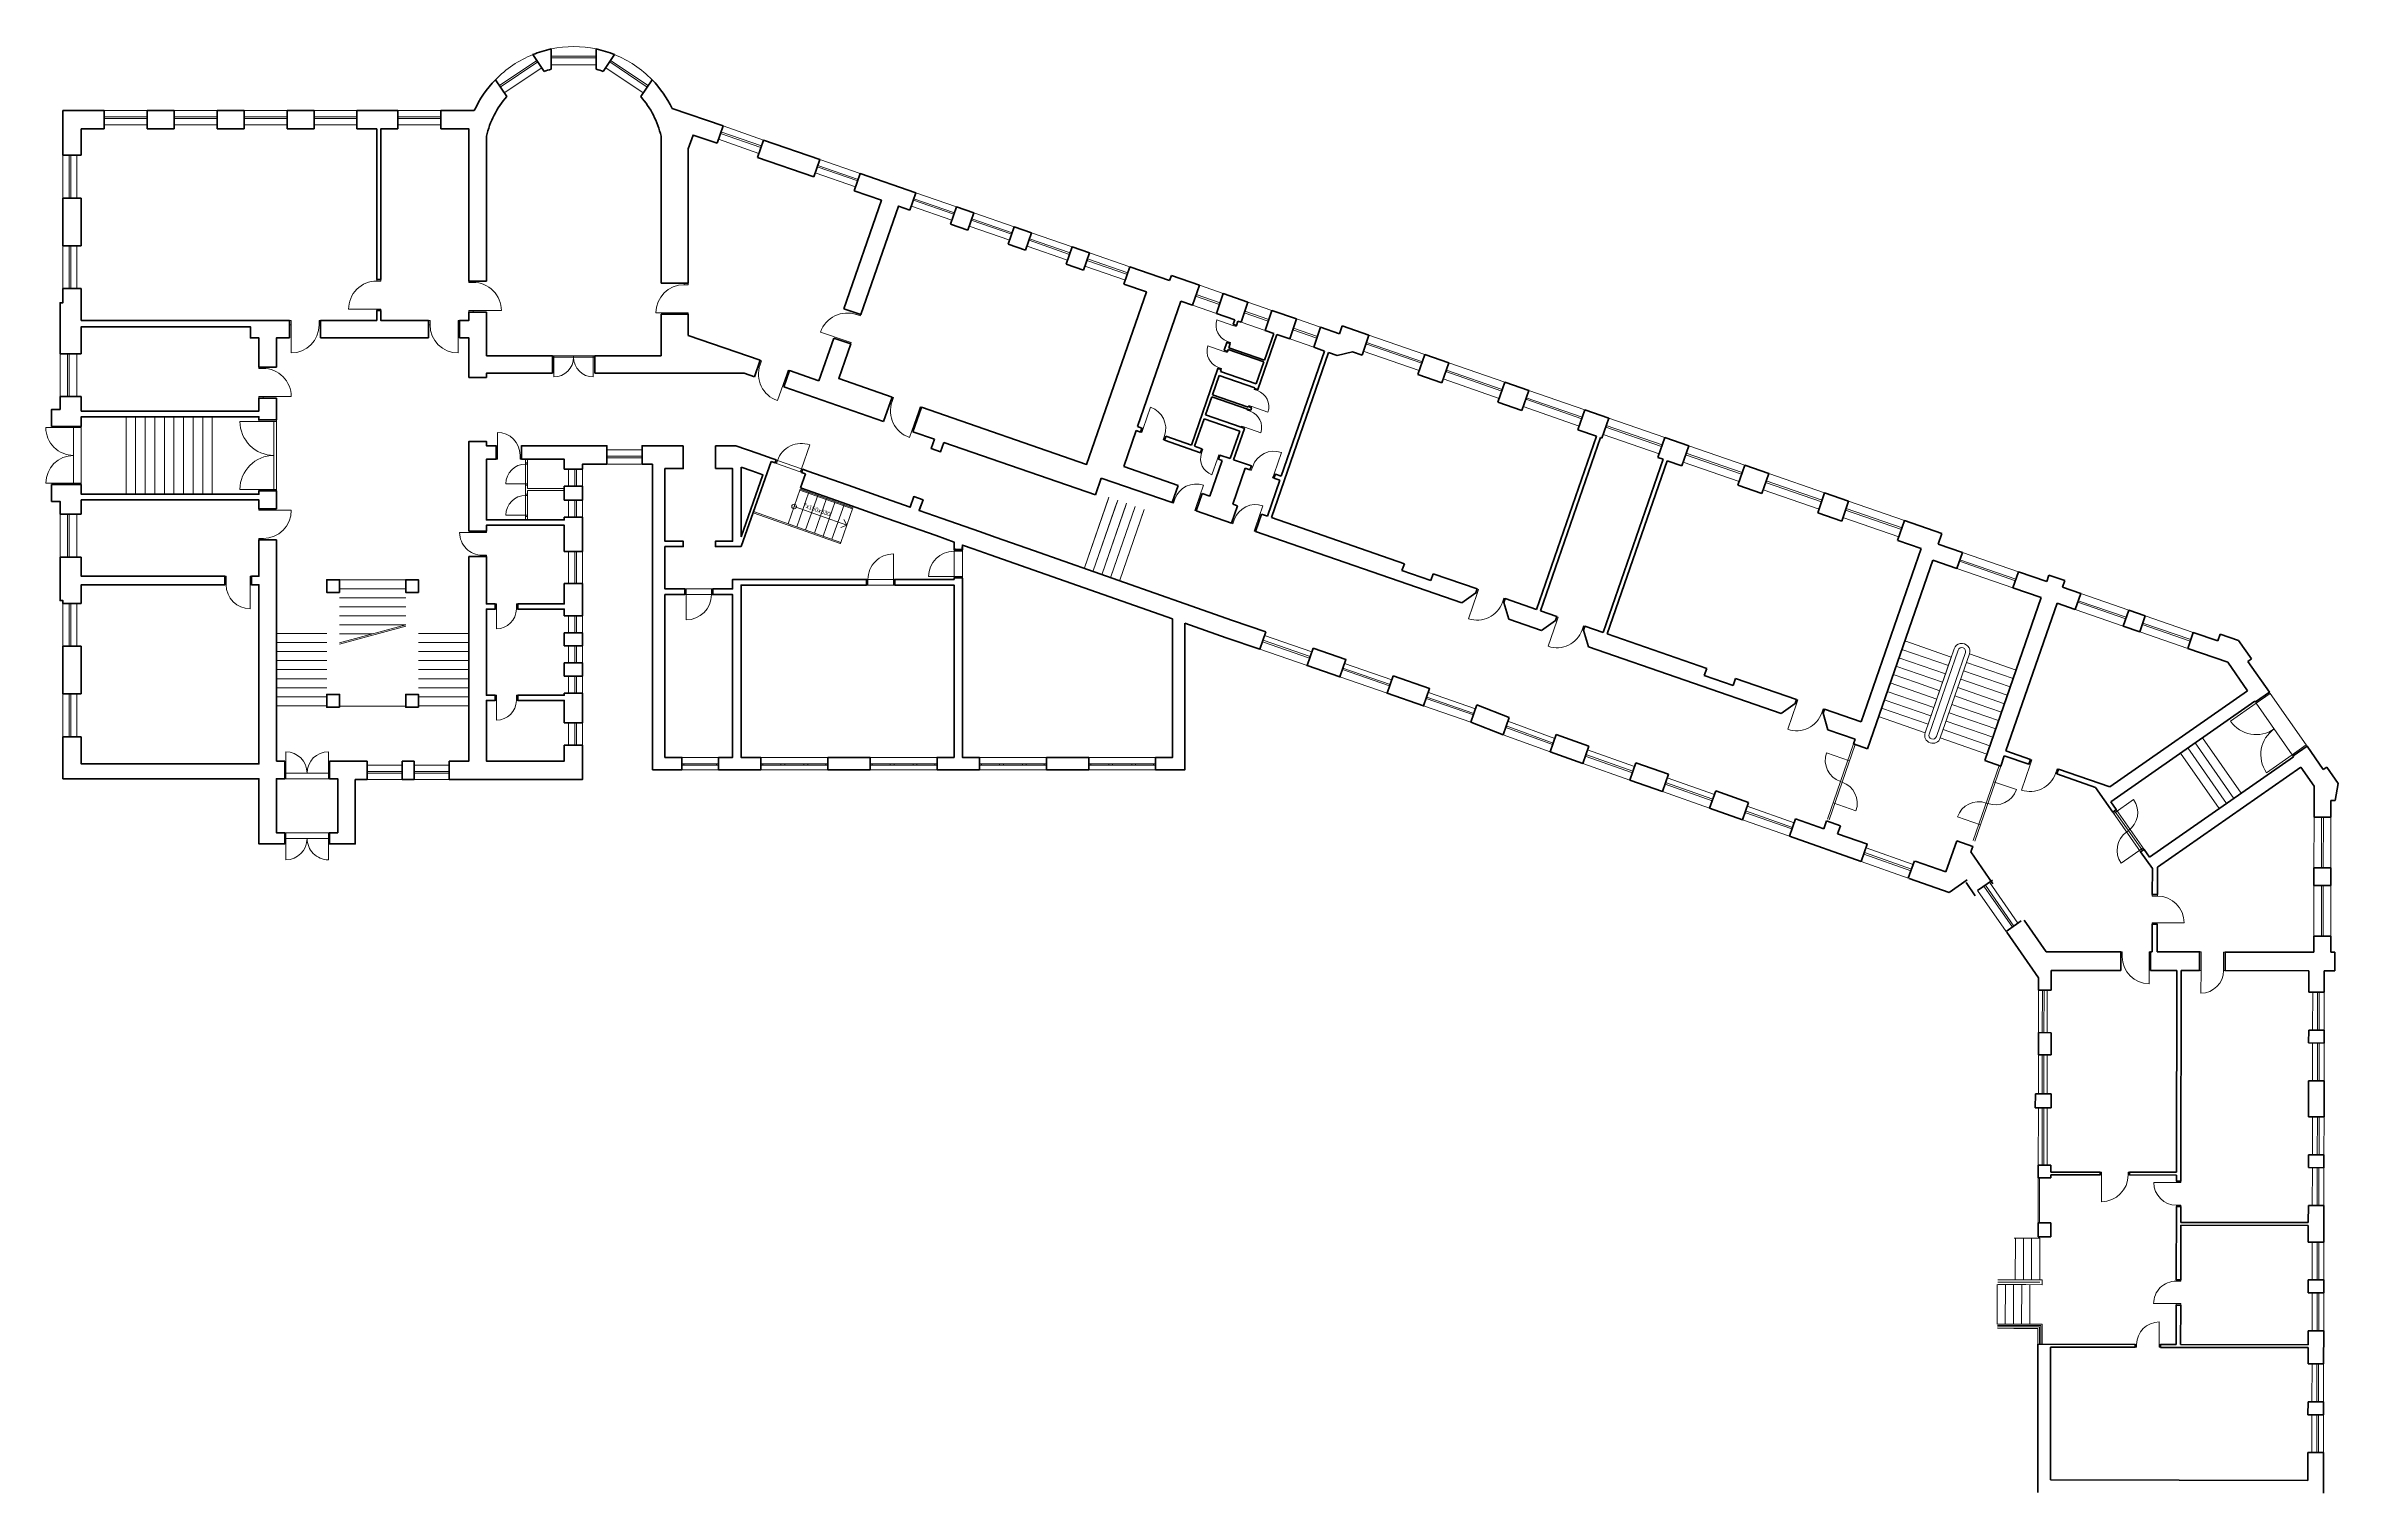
# Model space of a CAD drawing. Header units: millimetres. Extents: x 312346 to 393627, y -666289 to -314922.
# Drawn here: x 312346 to 393627, y -441238 to -389922 of the extents above; entities that cross this region are included whole.
import ezdxf

# ---------------------------------------------------------------- set-up
doc = ezdxf.new("R2010")
doc.units = ezdxf.units.MM
doc.header["$LTSCALE"] = 400
doc.linetypes.add('ČÁRKOVANÁ', pattern=[0.75, 0.5, -0.25])
for name, color, linetype, lineweight in [('RG_dveře', 3, 'Continuous', 9), ('RG_okna', 3, 'Continuous', 9), ('RG_schodiště', 94, 'Continuous', 9), ('RG_výrobky zámečník-šatny', 6, 'Continuous', 9), ('RG_zdivo nové', 1, 'Continuous', 50), ('RG_zdivo stavajici', 30, 'Continuous', 50), ('RG_zdivo stávající', 30, 'Continuous', 50)]:
    doc.layers.add(name, color=color, linetype=linetype, lineweight=lineweight)
doc.layers.add('skryto', color=7, linetype='Continuous')
doc.styles.add('Arial 250', font='', dxfattribs={"height": 250})
doc.styles.get('Arial 250').set_extended_font_data('Arial', bold=True)

# ---------------------------------------------------------------- blocks, each defined once
blk = doc.blocks.new('*U59')
blk.add_line((600, -323), (600, -1273))
for points in [[(-400, -173), (-350, -173), (-350, -323), (-400, -323)], [(650, -173), (600, -173), (600, -323), (650, -323)]]:
    blk.add_lwpolyline(points)
blk.add_arc((600, -323), 950, 180, 270)
at = {"layer": 'RG_zdivo stávající'}
for p, q in [((-400, -173), (-400, -323)), ((650, -173), (650, -323))]:
    blk.add_line(p, q, dxfattribs=at)
blk = doc.blocks.new('*U57')
blk.add_line((-200, -173), (-200, 627))
for points in [[(-250, -323), (-200, -323), (-200, -173), (-250, -173)], [(650, -323), (600, -323), (600, -173), (650, -173)]]:
    blk.add_lwpolyline(points)
blk.add_arc((-200, -173), 800, 0, 90)
at = {"layer": 'RG_zdivo stávající'}
for p, q in [((-250, -323), (-250, -173)), ((650, -323), (650, -173))]:
    blk.add_line(p, q, dxfattribs=at)
blk = doc.blocks.new('*U56')
blk.add_line((-200, -173), (-200, 427))
for points in [[(-241, -293), (-200, -293), (-200, -173), (-241, -173)], [(441, -293), (400, -293), (400, -173), (441, -173)]]:
    blk.add_lwpolyline(points)
blk.add_arc((-200, -173), 600, 0, 90)
at = {"layer": 'RG_zdivo stávající'}
for p, q in [((-241, -293), (-241, -173)), ((441, -293), (441, -173))]:
    blk.add_line(p, q, dxfattribs=at)
blk = doc.blocks.new('*U58')
blk.add_line((-200, -323), (-200, -923))
for points in [[(-241, -173), (-200, -173), (-200, -323), (-241, -323)], [(441, -173), (400, -173), (400, -323), (441, -323)]]:
    blk.add_lwpolyline(points)
blk.add_arc((-200, -323), 600, 270, 0)
at = {"layer": 'RG_zdivo stávající'}
for p, q in [((-241, -173), (-241, -323)), ((441, -173), (441, -323))]:
    blk.add_line(p, q, dxfattribs=at)
blk = doc.blocks.new('*U55')
blk.add_line((600, -173), (600, 627))
for points in [[(-250, -323), (-200, -323), (-200, -173), (-250, -173)], [(650, -323), (600, -323), (600, -173), (650, -173)]]:
    blk.add_lwpolyline(points)
blk.add_arc((600, -173), 800, 90, 180)
at = {"layer": 'RG_zdivo stávající'}
for p, q in [((-250, -323), (-250, -173)), ((650, -323), (650, -173))]:
    blk.add_line(p, q, dxfattribs=at)
blk = doc.blocks.new('1800_2030_1050')
at = {"layer": 'RG_okna'}
for points in [[(118088, 2964), (119858, 2964)], [(118088, 2689), (119858, 2689)], [(118088, 2629), (119858, 2629)], [(118088, 2454), (119858, 2454)]]:
    blk.add_lwpolyline(points, dxfattribs=at)
at = {"layer": 'RG_zdivo stávající'}
for points in [[(118088, 2314), (118088, 2964)], [(119858, 2964), (119858, 2314)]]:
    blk.add_lwpolyline(points, dxfattribs=at)
blk = doc.blocks.new('900_1300_1640')
at = {"layer": 'RG_okna'}
for points in [[(139718, -7536), (140618, -7536)], [(139718, -7881), (140618, -7881)], [(139718, -7941), (140618, -7941)], [(139718, -8286), (140618, -8286)]]:
    blk.add_lwpolyline(points, dxfattribs=at)
at = {"layer": 'RG_zdivo stávající'}
for points in [[(139718, -8286), (139718, -7536)], [(140618, -7536), (140618, -8286)]]:
    blk.add_lwpolyline(points, dxfattribs=at)
blk = doc.blocks.new('2100_2070_920')
at = {"layer": 'RG_okna'}
for points in [[(117898, -7976), (119998, -7976)], [(117898, -8251), (119998, -8251)], [(117898, -8311), (119998, -8311)], [(117898, -8586), (119998, -8586)]]:
    blk.add_lwpolyline(points, dxfattribs=at)
at = {"layer": 'RG_zdivo stávající'}
for points in [[(117898, -8586), (117898, -7836)], [(119998, -7836), (119998, -8586)]]:
    blk.add_lwpolyline(points, dxfattribs=at)
blk = doc.blocks.new('*U54')
blk.add_line((600, -323), (600, -1273))
for points in [[(-400, -143), (-350, -143), (-350, -323), (-400, -323)], [(650, -143), (600, -143), (600, -323), (650, -323)]]:
    blk.add_lwpolyline(points)
blk.add_arc((600, -323), 950, 180, 270)
at = {"layer": 'RG_zdivo stávající'}
for p, q in [((-400, -143), (-400, -323)), ((650, -143), (650, -323))]:
    blk.add_line(p, q, dxfattribs=at)
blk = doc.blocks.new('*U49')
blk.add_line((-350, -143), (-350, 807))
for points in [[(-400, -323), (-350, -323), (-350, -143), (-400, -143)], [(650, -323), (600, -323), (600, -143), (650, -143)]]:
    blk.add_lwpolyline(points)
blk.add_arc((-350, -143), 950, 0, 90)
at = {"layer": 'RG_zdivo stávající'}
for p, q in [((-400, -323), (-400, -143)), ((650, -323), (650, -143))]:
    blk.add_line(p, q, dxfattribs=at)
blk = doc.blocks.new('*U50')
blk.add_line((600, -143), (600, 807))
for points in [[(-400, -323), (-350, -323), (-350, -143), (-400, -143)], [(650, -323), (600, -323), (600, -143), (650, -143)]]:
    blk.add_lwpolyline(points)
blk.add_arc((600, -143), 950, 90, 180)
at = {"layer": 'RG_zdivo stávající'}
for p, q in [((-400, -323), (-400, -143)), ((650, -323), (650, -143))]:
    blk.add_line(p, q, dxfattribs=at)
blk = doc.blocks.new('*U51')
blk.add_line((-350, -143), (-350, 807))
for points in [[(-400, -243), (-350, -243), (-350, -143), (-400, -143)], [(650, -243), (600, -243), (600, -143), (650, -143)]]:
    blk.add_lwpolyline(points)
blk.add_arc((-350, -143), 950, 0, 90)
at = {"layer": 'RG_zdivo stávající'}
for p, q in [((-400, -243), (-400, -143)), ((650, -243), (650, -143))]:
    blk.add_line(p, q, dxfattribs=at)
blk = doc.blocks.new('*U52')
blk.add_line((-200, -143), (-200, 657))
for points in [[(-250, -803), (-200, -803), (-200, -143), (-250, -143)], [(650, -803), (600, -803), (600, -143), (650, -143)]]:
    blk.add_lwpolyline(points)
blk.add_arc((-200, -143), 800, 0, 90)
at = {"layer": 'RG_zdivo stávající'}
for p, q in [((-250, -803), (-250, -143)), ((650, -803), (650, -143))]:
    blk.add_line(p, q, dxfattribs=at)
blk = doc.blocks.new('*U53')
blk.add_line((600, -303), (600, -1103))
for points in [[(-250, -143), (-200, -143), (-200, -303), (-250, -303)], [(650, -143), (600, -143), (600, -303), (650, -303)]]:
    blk.add_lwpolyline(points)
blk.add_arc((600, -303), 800, 180, 270)
at = {"layer": 'RG_zdivo stávající'}
for p, q in [((-250, -143), (-250, -303)), ((650, -143), (650, -303))]:
    blk.add_line(p, q, dxfattribs=at)
blk = doc.blocks.new('*U47')
blk.add_line((-200, -303), (-200, -1103))
for points in [[(-250, -143), (-200, -143), (-200, -303), (-250, -303)], [(650, -143), (600, -143), (600, -303), (650, -303)]]:
    blk.add_lwpolyline(points)
blk.add_arc((-200, -303), 800, 270, 0)
at = {"layer": 'RG_zdivo stávající'}
for p, q in [((-250, -143), (-250, -303)), ((650, -143), (650, -303))]:
    blk.add_line(p, q, dxfattribs=at)
blk = doc.blocks.new('*U48')
blk.add_line((450, -243), (450, -1043))
for points in [[(-400, -143), (-350, -143), (-350, -243), (-400, -243)], [(500, -143), (450, -143), (450, -243), (500, -243)]]:
    blk.add_lwpolyline(points)
blk.add_arc((450, -243), 800, 180, 270)
at = {"layer": 'RG_zdivo stávající'}
for p, q in [((-400, -143), (-400, -243)), ((500, -143), (500, -243))]:
    blk.add_line(p, q, dxfattribs=at)
blk = doc.blocks.new('*U60')
at = {"layer": 'RG_schodiště'}
blk.add_lwpolyline([(-895, 0), (895, 0)], dxfattribs=at)
blk = doc.blocks.new('*U61')
at = {"layer": 'RG_schodiště', "color": 0, "linetype": 'ByBlock', "lineweight": -2, "transparency": 16777216}
for p in [(0, 2560), (0, 2240), (0, 1920), (0, 1600), (0, 1280), (0, 960), (0, 640), (0, 320), (0, 0)]:
    blk.add_blockref('*U60', p, dxfattribs=at)
blk = doc.blocks.new('*U62')
at = {"layer": 'RG_schodiště'}
blk.add_lwpolyline([(-895, 0), (895, 0)], dxfattribs=at)
blk = doc.blocks.new('*U63')
at = {"layer": 'RG_schodiště', "color": 0, "linetype": 'ByBlock', "lineweight": -2, "transparency": 16777216}
for p in [(0, 2560), (0, 2240), (0, 1920), (0, 1600), (0, 1280), (0, 960), (0, 640), (0, 320), (0, 0)]:
    blk.add_blockref('*U62', p, dxfattribs=at)
blk = doc.blocks.new('1520_2900_900_3')
at = {"layer": 'RG_okna'}
for points in [[(93845, -104449), (95365, -104449)], [(93845, -104669), (95365, -104669)], [(93845, -104729), (95365, -104729)], [(93845, -104949), (95365, -104949)]]:
    blk.add_lwpolyline(points, dxfattribs=at)
at = {"layer": 'RG_zdivo stávající'}
for points in [[(93845, -104299), (93845, -104949)], [(95365, -104299), (95365, -104949)]]:
    blk.add_lwpolyline(points, dxfattribs=at)
blk = doc.blocks.new('okno_oblouk')
at = {"layer": 'RG_okna'}
for points in [[(109066, -107732), (110666, -107732)], [(109066, -107985), (110666, -107985)], [(109066, -108045), (110666, -108045)]]:
    blk.add_lwpolyline(points, dxfattribs=at)
blk.add_arc((109866, -104509), 3871, 258.07382, 281.92618, dxfattribs=at)
at = {"layer": 'RG_zdivo stávající'}
for points in [[(109066, -107577), (109066, -108296)], [(110666, -107577), (110666, -108296)]]:
    blk.add_lwpolyline(points, dxfattribs=at)
blk = doc.blocks.new('1520_4')
at = {"layer": 'RG_okna'}
for points in [[(127481, -97490), (127481, -95970)], [(127751, -97490), (127751, -95970)], [(127811, -97490), (127811, -95970)], [(128081, -97490), (128081, -95970)]]:
    blk.add_lwpolyline(points, dxfattribs=at)
at = {"layer": 'RG_zdivo stávající'}
for points in [[(127331, -95970), (128081, -95970)], [(127331, -97490), (128081, -97490)]]:
    blk.add_lwpolyline(points, dxfattribs=at)
blk = doc.blocks.new('okno_1240_4')
at = {"layer": 'RG_okna'}
for points in [[(115521, -82400), (114281, -82400)], [(115521, -82620), (114281, -82620)], [(115521, -82680), (114281, -82680)], [(115521, -82900), (114281, -82900)]]:
    blk.add_lwpolyline(points, dxfattribs=at)
at = {"layer": 'RG_zdivo stávající'}
for points in [[(114281, -83050), (114281, -82400)], [(115521, -83050), (115521, -82400)]]:
    blk.add_lwpolyline(points, dxfattribs=at)
blk = doc.blocks.new('*U28')
blk.add_line((-350, -293), (-350, -1293))
for points in [[(-400, -143), (-350, -143), (-350, -293), (-400, -293)], [(700, -143), (650, -143), (650, -293), (700, -293)]]:
    blk.add_lwpolyline(points)
blk.add_arc((-350, -293), 1000, 270, 0)
at = {"layer": 'RG_zdivo stávající'}
for p, q in [((-400, -143), (-400, -293)), ((700, -143), (700, -293))]:
    blk.add_line(p, q, dxfattribs=at)
blk = doc.blocks.new('*U46')
blk.add_line((-350, -293), (-350, -1093))
for points in [[(-400, -143), (-350, -143), (-350, -293), (-400, -293)], [(500, -143), (450, -143), (450, -293), (500, -293)]]:
    blk.add_lwpolyline(points)
blk.add_arc((-350, -293), 800, 270, 0)
at = {"layer": 'RG_zdivo stávající'}
for p, q in [((-400, -143), (-400, -293)), ((500, -143), (500, -293))]:
    blk.add_line(p, q, dxfattribs=at)
blk = doc.blocks.new('*U45')
blk.add_line((-350, -113), (-350, 587))
for points in [[(-400, -293), (-350, -293), (-350, -113), (-400, -113)], [(400, -293), (350, -293), (350, -113), (400, -113)]]:
    blk.add_lwpolyline(points)
blk.add_arc((-350, -113), 700, 0, 90)
at = {"layer": 'RG_zdivo stávající'}
for p, q in [((-400, -293), (-400, -113)), ((400, -293), (400, -113))]:
    blk.add_line(p, q, dxfattribs=at)
blk = doc.blocks.new('*U25')
blk.add_line((650, -293), (650, -1293))
for points in [[(-400, -143), (-350, -143), (-350, -293), (-400, -293)], [(700, -143), (650, -143), (650, -293), (700, -293)]]:
    blk.add_lwpolyline(points)
blk.add_arc((650, -293), 1000, 180, 270)
at = {"layer": 'RG_zdivo stávající'}
for p, q in [((-400, -143), (-400, -293)), ((700, -143), (700, -293))]:
    blk.add_line(p, q, dxfattribs=at)
blk = doc.blocks.new('*U43')
blk.add_line((-350, -153), (-350, 847))
for points in [[(-400, -293), (-350, -293), (-350, -153), (-400, -153)], [(700, -293), (650, -293), (650, -153), (700, -153)]]:
    blk.add_lwpolyline(points)
blk.add_arc((-350, -153), 1000, 0, 90)
at = {"layer": 'RG_zdivo stávající'}
for p, q in [((-400, -293), (-400, -153)), ((700, -293), (700, -153))]:
    blk.add_line(p, q, dxfattribs=at)
blk = doc.blocks.new('*U26')
blk.add_line((-350, -293), (-350, -1293))
for points in [[(-400, -143), (-350, -143), (-350, -293), (-400, -293)], [(700, -143), (650, -143), (650, -293), (700, -293)]]:
    blk.add_lwpolyline(points)
blk.add_arc((-350, -293), 1000, 270, 0)
at = {"layer": 'RG_zdivo stávající'}
for p, q in [((-400, -143), (-400, -293)), ((700, -143), (700, -293))]:
    blk.add_line(p, q, dxfattribs=at)
blk = doc.blocks.new('*U27')
blk.add_line((-350, -293), (-350, -1093))
for points in [[(-400, -143), (-350, -143), (-350, -293), (-400, -293)], [(500, -143), (450, -143), (450, -293), (500, -293)]]:
    blk.add_lwpolyline(points)
blk.add_arc((-350, -293), 800, 270, 0)
at = {"layer": 'RG_zdivo stávající'}
for p, q in [((-400, -143), (-400, -293)), ((500, -143), (500, -293))]:
    blk.add_line(p, q, dxfattribs=at)
blk = doc.blocks.new('*U44')
blk.add_line((500, -293), (500, -1143))
for points in [[(-400, 7), (-350, 7), (-350, -293), (-400, -293)], [(550, 7), (500, 7), (500, -293), (550, -293)]]:
    blk.add_lwpolyline(points)
blk.add_arc((500, -293), 850, 180, 270)
at = {"layer": 'RG_zdivo stávající'}
for p, q in [((-400, 7), (-400, -293)), ((550, 7), (550, -293))]:
    blk.add_line(p, q, dxfattribs=at)
blk = doc.blocks.new('*U64')
at = {"layer": 'RG_schodiště'}
blk.add_lwpolyline([(0, -1375), (0, 1375)], dxfattribs=at)
blk = doc.blocks.new('*U65')
at = {"layer": 'RG_schodiště', "color": 0, "linetype": 'ByBlock', "lineweight": -2, "transparency": 16777216}
for p in [(-3060, 0), (-2720, 0), (-2380, 0), (-2040, 0), (-1700, 0), (-1360, 0), (-1020, 0), (-680, 0), (-340, 0), (0, 0)]:
    blk.add_blockref('*U64', p, dxfattribs=at)
blk = doc.blocks.new('okno_2375')
at = {"layer": 'RG_okna'}
for points in [[(437181, -409465), (439556, -409465)], [(437181, -409695), (439556, -409695)], [(437181, -409745), (439556, -409745)], [(437181, -409905), (439556, -409905)], [(437256, -409745), (437256, -409695)], [(437894, -409745), (437894, -409695)], [(438030, -409695), (438030, -409745)], [(438707, -409695), (438707, -409745)], [(438843, -409745), (438843, -409695)], [(439481, -409745), (439481, -409695)]]:
    blk.add_lwpolyline(points, dxfattribs=at)
blk = doc.blocks.new('okno_1300')
at = {"layer": 'RG_okna'}
for points in [[(434381, -430465), (435681, -430465)], [(434381, -430695), (435681, -430695)], [(434381, -430745), (435681, -430745)], [(434456, -430745), (434456, -430695)], [(435606, -430745), (435606, -430695)], [(434381, -430905), (435681, -430905)]]:
    blk.add_lwpolyline(points, dxfattribs=at)
blk = doc.blocks.new('*U114')
for p, q in [((0, 200), (-50, 200)), ((0, 0), (-50, 0)), ((900, 200), (0, 200)), ((0, 200), (0, 0)), ((900, 0), (0, 0)), ((0, 0), (0, -900)), ((950, 200), (900, 200)), ((900, 200), (900, 0)), ((950, 0), (900, 0))]:
    blk.add_line(p, q)
blk.add_arc((0, 0), 900, 270, 0)
blk = doc.blocks.new('*U117')
for p, q in [((0, 300), (-50, 300)), ((0, 0), (-50, 0)), ((900, 300), (0, 300)), ((0, 300), (0, 0)), ((900, 0), (0, 0)), ((950, 300), (900, 300)), ((900, 300), (900, 0)), ((950, 0), (900, 0)), ((900, 0), (900, -900))]:
    blk.add_line(p, q)
blk.add_arc((900, 0), 900, 180, 270)
blk = doc.blocks.new('*U118')
for p, q in [((0, 200), (-50, 200)), ((0, 0), (-50, 0)), ((900, 200), (0, 200)), ((0, 200), (0, 0)), ((900, 0), (0, 0)), ((0, 0), (0, -900)), ((950, 200), (900, 200)), ((900, 200), (900, 0)), ((950, 0), (900, 0))]:
    blk.add_line(p, q)
blk.add_arc((0, 0), 900, 270, 0)
blk = doc.blocks.new('SCHODISTE_VYROVNAVACI')
at = {"layer": 'RG_schodiště'}
blk.add_lwpolyline([(331889, -405271), (333189, -405271), (333189, -407251), (331889, -407251)], close=True, dxfattribs=at)
for points in [[(331889, -405271), (333189, -405271)], [(332539, -405271), (332539, -407251)], [(331889, -405601), (333189, -405601)], [(331889, -405931), (333189, -405931)], [(331889, -406261), (333189, -406261)], [(331889, -406591), (333189, -406591)], [(331889, -406921), (333189, -406921)], [(332539, -407251), (332385, -407082)], [(332539, -407251), (332693, -407082)], [(331889, -407251), (333189, -407251)]]:
    blk.add_lwpolyline(points, dxfattribs=at)
blk.add_circle((332539, -405271), 81.6, dxfattribs=at)
at = {"layer": 'RG_schodiště', "insert": (332776, -405739), "char_height": 150, "attachment_point": 1, "rotation": 269.87866, "style": 'Arial 250'}
blk.add_mtext('\\pxi-1.25;{\\fArial|b0|i0|c238|p34;7x150x330}', dxfattribs=at)
blk = doc.blocks.new('*U128')
for p, q in [((0, 115), (-50, 115)), ((0, 0), (-50, 0)), ((900, 115), (0, 115)), ((0, 115), (0, 0)), ((900, 0), (0, 0)), ((0, 0), (0, -900)), ((950, 115), (900, 115)), ((900, 115), (900, 0)), ((950, 0), (900, 0))]:
    blk.add_line(p, q)
blk.add_arc((0, 0), 900, 270, 0)

msp = doc.modelspace()

# ---------------------------------------------------------------- linework, layer by layer
at = {"layer": 'RG_dveře'}
for p, q in [((329359, -405450), (328659, -405450)), ((329359, -406560), (328659, -406560))]:
    msp.add_line(p, q, dxfattribs=at)
at = {"layer": 'RG_dveře', "ltscale": 0.1}
for points in [[(331811, -400910), (330306, -400910)], [(331811, -400963), (330306, -400963)], [(375519, -417340), (376442, -414675)], [(375576, -417360), (376499, -414695)], [(380684, -418102), (381607, -415437)], [(380741, -418122), (381664, -415457)]]:
    msp.add_lwpolyline(points, dxfattribs=at)
at = {"layer": 'RG_dveře'}
for points in [[(329429, -404706), (329429, -404750), (329359, -404750), (329359, -404706)], [(329429, -405494), (329429, -405450), (329359, -405450), (329359, -405494)], [(329429, -405816), (329429, -405860), (329359, -405860), (329359, -405816)], [(329429, -406604), (329429, -406560), (329359, -406560), (329359, -406604)]]:
    msp.add_lwpolyline(points, dxfattribs=at)
for centre in [(329359, -405450), (329359, -406560)]:
    msp.add_arc(centre, 700, 90, 180, dxfattribs=at)
at = {"layer": 'RG_okna'}
for p, q in [((313332, -403459), (312346, -403459)), ((320435, -403239), (319229, -403239)), ((313332, -405431), (312346, -405431)), ((320435, -405651), (319229, -405651)), ((390724, -413227), (389810, -413865)), ((320852, -415706), (320852, -414950)), ((322365, -415706), (322365, -414950)), ((392000, -415056), (391086, -415694)), ((320852, -418025), (320852, -418781)), ((322365, -418025), (322365, -418781))]:
    msp.add_line(p, q, dxfattribs=at)
for points in [[(330359, -400910), (330359, -401663)], [(331059, -400910), (331059, -400963)], [(331759, -400910), (331759, -401663)], [(313599, -403415), (313599, -403459), (313332, -403459), (313332, -403415)], [(313332, -405431), (313332, -403459)], [(313599, -403459), (313599, -405431)], [(320519, -403185), (320519, -403239), (319899, -403239), (319899, -403185)], [(320435, -405651), (320435, -403239)], [(320519, -403239), (320519, -405651)], [(332239, -404250), (333489, -404250)], [(332239, -404470), (333489, -404470)], [(332239, -404530), (333489, -404530)], [(332239, -404750), (333489, -404750)], [(313599, -405475), (313599, -405431), (313332, -405431), (313332, -405475)], [(330879, -405530), (330879, -404930)], [(331099, -405530), (331099, -404930)], [(331159, -405530), (331159, -404930)], [(331379, -405530), (331379, -404930)], [(320519, -405705), (320519, -405651), (319899, -405651), (319899, -405705)], [(330879, -406630), (330879, -406030)], [(331099, -406630), (331099, -406030)], [(331159, -406630), (331159, -406030)], [(331379, -406630), (331379, -406030)], [(330879, -408980), (330879, -407850)], [(331099, -408980), (331099, -407850)], [(331159, -408980), (331159, -407850)], [(331379, -408980), (331379, -407850)], [(382290, -408573), (380306, -407886)], [(382094, -409140), (380110, -408453)], [(382182, -408885), (380198, -408198)], [(382202, -408828), (380218, -408141)], [(386095, -410239), (384394, -409650)], [(386114, -410183), (384413, -409594)], [(386202, -409928), (384502, -409339)], [(330879, -410730), (330879, -410130)], [(331099, -410730), (331099, -410130)], [(331159, -410730), (331159, -410130)], [(331379, -410730), (331379, -410130)], [(386006, -410495), (384305, -409906)], [(388381, -411031), (386680, -410442)], [(388401, -410974), (386700, -410386)], [(388489, -410719), (386788, -410130)], [(330879, -411800), (330879, -411200)], [(331099, -411800), (331099, -411200)], [(331159, -411800), (331159, -411200)], [(331379, -411800), (331379, -411200)], [(388293, -411286), (386592, -410697)], [(330879, -412870), (330879, -412270)], [(331099, -412870), (331099, -412270)], [(331159, -412870), (331159, -412270)], [(331379, -412870), (331379, -412270)], [(391190, -412841), (391219, -412882), (390724, -413227), (390696, -413186)], [(391219, -412882), (392495, -414711)], [(392000, -415056), (390724, -413227)], [(330879, -414720), (330879, -413920)], [(331099, -414720), (331099, -413920)], [(331159, -414720), (331159, -413920)], [(331379, -414720), (331379, -413920)], [(365681, -414958), (364021, -414349)], [(365772, -414698), (364112, -414090)], [(365792, -414642), (364132, -414033)], [(365851, -414477), (364190, -413868)], [(376299, -415271), (375486, -414990)], [(392524, -414752), (392495, -414711), (392000, -415056), (392029, -415097)], [(320819, -415910), (320852, -415910), (320852, -415706), (320819, -415706)], [(322365, -415706), (320852, -415706)], [(320852, -415910), (322365, -415910)], [(322399, -415910), (322365, -415910), (322365, -415706), (322399, -415706)], [(375980, -416008), (376037, -416027)], [(381407, -416014), (382220, -416295)], [(375719, -416764), (376531, -417045)], [(381202, -416789), (381145, -416770)], [(385672, -417136), (386376, -416644)], [(380940, -417545), (380128, -417264)], [(386623, -418497), (385637, -417087)], [(386684, -418454), (385699, -417044)], [(385760, -417001), (386746, -418411)], [(386179, -417758), (386130, -417792)], [(392769, -419067), (392772, -417267)], [(393039, -419067), (393042, -417267)], [(393099, -419067), (393102, -417267)], [(393369, -419068), (393372, -417268)], [(320819, -417820), (320852, -417820), (320852, -418025), (320819, -418025)], [(320852, -417820), (322365, -417820)], [(322365, -418025), (320852, -418025)], [(322399, -417820), (322365, -417820), (322365, -418025), (322399, -418025)], [(386711, -418362), (385933, -418906)], [(392765, -421487), (392768, -419687)], [(393035, -421487), (393038, -419687)], [(393095, -421487), (393098, -419687)], [(393365, -421488), (393368, -419688)], [(383002, -424910), (383004, -423400)], [(383137, -424910), (383140, -423400)], [(383197, -424911), (383200, -423401)], [(383312, -424911), (383314, -423401)], [(392722, -424817), (392724, -423477)], [(392897, -424817), (392899, -423477)], [(392957, -424817), (392959, -423477)], [(393132, -424818), (393134, -423478)], [(382998, -427080), (383000, -425700)], [(383133, -427080), (383136, -425700)], [(383193, -427081), (383196, -425701)], [(383308, -427081), (383310, -425701)], [(392719, -426617), (392721, -425277)], [(392894, -426617), (392896, -425277)], [(392954, -426617), (392956, -425277)], [(393129, -426618), (393131, -425278)], [(382994, -429610), (382997, -427580)], [(383129, -429610), (383133, -427580)], [(383189, -429611), (383193, -427581)], [(383304, -429611), (383307, -427581)], [(392714, -429237), (392717, -427897)], [(392889, -429237), (392892, -427897)], [(392949, -429237), (392952, -427897)], [(393124, -429238), (393127, -427898)], [(392711, -431037), (392713, -429697)], [(392886, -431037), (392888, -429697)], [(392946, -431037), (392948, -429697)], [(393121, -431038), (393123, -429698)], [(392707, -433677), (392709, -432337)], [(392882, -433677), (392884, -432337)], [(392942, -433677), (392944, -432337)], [(393117, -433678), (393119, -432338)], [(392704, -435477), (392706, -434137)], [(392879, -435477), (392881, -434137)], [(392939, -435477), (392941, -434137)], [(393114, -435478), (393116, -434138)], [(392699, -437997), (392701, -436657)], [(392874, -437997), (392876, -436657)], [(392934, -437997), (392936, -436657)], [(393109, -437998), (393111, -436658)], [(392696, -439797), (392698, -438457)], [(392871, -439797), (392873, -438457)], [(392931, -439797), (392933, -438457)], [(393106, -439798), (393108, -438458)]]:
    msp.add_lwpolyline(points, dxfattribs=at)
for centre, radius, start, end in [((330359, -400963), 700, 270, 0), ((331759, -400963), 700, 180, 270), ((313332, -403459), 986, 180.00002, 270.00002), ((320435, -403239), 1206, 180.00002, 270.00002), ((313332, -405431), 986, 89.99998, 179.99998), ((320435, -405651), 1206, 89.99998, 179.99998), ((390724, -413227), 1115, 214.90161, 304.90161), ((392000, -415056), 1115, 124.90157, 214.90157), ((320852, -415706), 756, 359.99998, 89.99998), ((322365, -415706), 756, 90.00002, 180.00002), ((376242, -415252), 800, 160.90159, 250.90159), ((375775, -416783), 800, 340.90159, 70.90159), ((380884, -417525), 800, 70.90159, 160.90159), ((381464, -416033), 800, 250.90159, 340.90159), ((385721, -417102), 800, 304.9607, 34.9607), ((320852, -418025), 756, 270.00002, 0.00002), ((322365, -418025), 756, 179.99998, 269.99998), ((386588, -418448), 800, 124.9607, 214.9607)]:
    msp.add_arc(centre, radius, start, end, dxfattribs=at)
at = {"layer": 'RG_schodiště'}
for p, q in [((350041, -405926), (349174, -408430)), ((350015, -406001), (349174, -408430)), ((350353, -406034), (349486, -408538)), ((350327, -406109), (349486, -408538)), ((350665, -406142), (349798, -408646)), ((350639, -406217), (349798, -408646)), ((350977, -406250), (350110, -408754)), ((350951, -406325), (350110, -408754)), ((351289, -406358), (350422, -408862)), ((351263, -406433), (350422, -408862)), ((388813, -414457), (390186, -416425)), ((388038, -414997), (389411, -416966)), ((388296, -414817), (389670, -416786)), ((388555, -414637), (389928, -416605)), ((382990, -431654), (382993, -430060)), ((383040, -431654), (383043, -430060)), ((383048, -432197), (382136, -432195)), ((382178, -433678), (382181, -432195)), ((382467, -433678), (382470, -432196)), ((382756, -433679), (382759, -432196)), ((383045, -433679), (383048, -432197)), ((381536, -435243), (381539, -433843)), ((382476, -433754), (381555, -433752)), ((381555, -433843), (382558, -433845)), ((381556, -433677), (382559, -433679)), ((381825, -435244), (381828, -433844)), ((382114, -435244), (382117, -433844)), ((382114, -435244), (382117, -433844)), ((383054, -433755), (382133, -433753)), ((382133, -433844), (383136, -433846)), ((382134, -433678), (383137, -433680)), ((382403, -435245), (382406, -433845)), ((382692, -435245), (382695, -433845)), ((383136, -433846), (383137, -433680)), ((381553, -435243), (382556, -435245)), ((382506, -435295), (381553, -435293)), ((382456, -435345), (381553, -435343)), ((382406, -435395), (381553, -435393)), ((382131, -435244), (383134, -435246)), ((383084, -435296), (382131, -435294)), ((383034, -435346), (382131, -435344)), ((382984, -435396), (382131, -435394)), ((382983, -435960), (382984, -435396)), ((383033, -435960), (383034, -435346)), ((383083, -435960), (383084, -435296)), ((383133, -435961), (383134, -435246))]:
    msp.add_line(p, q, dxfattribs=at)
for points in [[(344848, -407621), (344848, -407811)], [(325109, -408850), (322759, -408850)], [(325109, -409170), (322759, -409170)], [(325109, -409490), (322759, -409490)], [(325109, -409810), (322759, -409810)], [(325109, -410130), (322759, -410130)], [(325109, -410450), (322759, -410450)], [(325109, -410450), (322759, -411090)], [(322309, -410760), (320519, -410760)], [(325109, -410500), (322759, -411140)], [(323934, -410770), (322759, -410770)], [(378257, -411023), (379910, -411596)], [(377947, -411916), (379601, -412489)], [(378051, -411618), (379704, -412191)], [(378154, -411321), (379807, -411893)], [(380346, -412080), (382000, -412652)], [(380449, -411782), (382103, -412355)], [(380552, -411484), (382206, -412057)], [(377638, -412809), (379292, -413382)], [(377741, -412511), (379395, -413084)], [(377844, -412214), (378671, -412500)], [(378671, -412500), (379498, -412786)], [(380140, -412675), (381793, -413248)], [(380243, -412377), (381897, -412950)], [(325109, -413330), (322759, -413330)], [(377432, -413404), (379086, -413977)], [(377535, -413107), (379189, -413679)], [(379831, -413568), (381484, -414141)], [(379934, -413270), (381587, -413843)], [(380037, -412973), (380864, -413259)], [(380864, -413259), (381690, -413545)], [(379521, -414461), (381175, -415034)], [(379624, -414163), (381278, -414736)], [(379728, -413866), (381381, -414438)]]:
    msp.add_lwpolyline(points, dxfattribs=at)
msp.add_lwpolyline([(378983, -414275), (377329, -413702), (378257, -411023), (379910, -411596)], close=True, dxfattribs=at)
msp.add_lwpolyline([(379601, -412489), (378983, -414275, 1), (379521, -414461), (380552, -411484, 1), (380013, -411298), (379619, -412438)], format="xyb", dxfattribs=at)
msp.add_lwpolyline([(380410, -411435, 1), (380155, -411347), (379125, -414324, 1), (379380, -414412)], format="xyb", close=True, dxfattribs=at)
at = {"layer": 'RG_výrobky zámečník-šatny'}
for points in [[(329359, -404580), (329359, -406730)], [(329429, -404706), (329359, -404706)], [(329429, -404580), (329429, -405620)], [(329429, -405494), (329359, -405494)], [(329429, -405816), (329359, -405816)], [(329429, -405620), (330729, -405620)], [(329429, -405690), (329429, -406730)], [(329429, -405690), (330729, -405690)], [(329429, -406604), (329359, -406604)]]:
    msp.add_lwpolyline(points, dxfattribs=at)
for points in [[(339081, -405680), (339094, -405643), (340962, -406300), (340948, -406338)], [(337423, -406475), (337436, -406437), (340530, -407526), (340517, -407564)]]:
    msp.add_lwpolyline(points, close=True, dxfattribs=at)
msp.add_lwpolyline([(344575, -407755), (344570, -407691, 0.391021), (344563, -407684), (344558, -407684), (344558, -407779), (344838, -407779), (344838, -407684), (344834, -407684, 0.391021), (344827, -407691), (344821, -407755, -0.391021), (344806, -407769), (344590, -407769, -0.391021)], format="xyb", close=True, dxfattribs=at)
at = {"layer": 'RG_zdivo nové'}
for points in [[(333858, -404749), (333858, -415589), (334898, -415589), (334898, -415149), (334298, -415149), (334298, -409379), (334998, -409379), (334998, -409179), (334298, -409179), (334298, -407679), (334948, -407679), (334948, -407489), (334298, -407489), (334298, -404909), (334948, -404909), (334948, -404749)], [(334948, -404099), (334948, -404749)], [(336088, -404099), (336088, -404749)], [(336088, -404149), (336088, -404909)], [(336999, -407679), (338061, -404662)], [(337600, -404378), (338099, -404553)], [(338099, -404553), (338241, -404603), (338203, -404712), (338061, -404662)], [(336999, -407679), (336088, -407679), (336088, -407489), (336698, -407489), (336698, -404909), (336088, -404909)], [(336999, -407333), (336998, -404855)], [(336999, -407333), (337775, -405128), (337384, -404991)], [(339110, -405598), (339287, -405094)], [(339326, -404985), (339184, -404935), (339146, -405044), (339287, -405094)], [(340798, -405504), (342118, -405968)], [(340582, -406117), (341903, -406582)], [(344127, -406676), (345448, -407141)], [(345232, -407754), (344848, -407621), (344848, -407789), (344548, -407789), (344548, -407515), (343912, -407289)], [(345825, -407964), (347147, -408428)], [(346042, -407350), (347363, -407815)], [(335940, -409379), (336698, -409379), (336698, -415149), (336198, -415149), (336198, -415589), (337698, -415589), (337698, -415149), (336998, -415149), (336998, -409039), (341448, -409039), (341448, -408839), (336698, -408839), (336698, -409179), (335998, -409179), (335998, -409379)], [(344848, -408791), (344848, -415149), (345448, -415149), (345448, -415589), (343948, -415589), (343948, -415149), (344548, -415149), (344548, -409039), (342448, -409039), (342448, -408839), (344548, -408839), (344548, -408789), (344848, -408789)], [(352738, -410397), (352738, -415589), (351698, -415589), (351698, -415149), (352298, -415149), (352298, -410242)], [(352738, -410397), (354202, -410912)], [(354417, -410299), (352748, -409711)]]:
    msp.add_lwpolyline(points, dxfattribs=at)
for points in [[(340073, -415149), (341573, -415149), (341573, -415589), (340073, -415589)], [(347823, -415149), (349323, -415149), (349323, -415589), (347823, -415589)]]:
    msp.add_lwpolyline(points, close=True, dxfattribs=at)
at = {"layer": 'RG_zdivo stavajici'}
for points in [[(340798, -405504), (339326, -404985)], [(339110, -405598), (340582, -406117)]]:
    msp.add_lwpolyline(points, dxfattribs=at)
at = {"layer": 'RG_zdivo stávající'}
for p, q in [((352255, -398067), (352192, -398247)), ((352255, -398067), (353247, -398411)), ((352595, -398979), (351057, -403420)), ((352595, -398979), (353001, -399119)), ((354097, -398705), (354971, -399008)), ((353852, -399414), (354504, -399640)), ((354617, -399679), (354726, -399717)), ((355822, -399302), (356696, -399605)), ((357546, -399899), (358217, -400132)), ((358315, -399848), (358217, -400132)), ((358315, -399848), (359260, -400176)), ((354267, -400689), (355534, -401128)), ((354287, -400634), (355553, -401072)), ((355997, -400157), (355321, -402108)), ((355883, -400117), (355553, -401072)), ((355576, -400011), (355883, -400117)), ((355997, -400157), (356450, -400314)), ((357301, -400608), (357688, -400742)), ((353908, -401361), (352966, -404081)), ((353998, -401466), (355265, -401905)), ((355534, -401128), (355265, -401905)), ((357830, -400791), (355801, -406650)), ((357688, -400742), (356151, -405184)), ((357830, -400791), (358131, -400896)), ((358131, -400896), (358683, -400769)), ((358683, -400769), (359015, -400884)), ((358683, -400769), (359015, -400884)), ((361245, -400863), (362095, -401157)), ((353949, -401608), (353711, -402296)), ((353711, -402296), (354977, -402735)), ((353949, -401608), (355215, -402047)), ((360999, -401571), (361850, -401866)), ((364080, -401844), (364930, -402139)), ((353416, -403149), (353079, -404120)), ((353416, -403149), (354682, -403587)), ((353688, -402363), (353465, -403007)), ((353465, -403007), (354731, -403445)), ((353688, -402363), (354954, -402801)), ((354985, -402713), (354977, -402735)), ((363834, -402553), (364685, -402847)), ((366914, -402826), (367765, -403120)), ((313599, -403415), (312549, -403415)), ((320519, -403185), (319899, -403185)), ((351008, -403562), (350566, -404838)), ((352059, -403767), (352966, -404081)), ((354682, -403587), (354346, -404559)), ((367331, -403764), (365204, -409906)), ((367472, -403813), (365346, -409955)), ((366669, -403534), (367331, -403764)), ((367472, -403813), (367520, -403829)), ((369749, -403807), (370600, -404102)), ((353079, -404120), (353334, -404208)), ((354060, -404619), (353619, -405894)), ((353928, -404573), (354060, -404619)), ((353977, -404431), (354346, -404559)), ((354459, -404598), (355092, -404817)), ((369693, -404581), (367566, -410724)), ((369835, -404631), (367708, -410773)), ((369504, -404516), (369693, -404581)), ((369835, -404631), (370354, -404811)), ((313599, -405475), (312549, -405475)), ((350566, -404838), (352494, -405505)), ((354873, -404900), (354431, -406176)), ((356101, -405325), (355660, -406601)), ((355894, -405253), (356101, -405325)), ((372339, -405498), (373189, -405792)), ((372584, -404789), (373435, -405083)), ((320519, -405705), (319899, -405705)), ((353345, -405799), (353619, -405894)), ((354431, -406176), (354601, -406235)), ((375419, -405770), (376270, -406065)), ((355452, -406529), (355660, -406601)), ((355801, -406650), (360516, -408282)), ((375174, -406479), (376024, -406774)), ((378254, -406752), (379577, -407210)), ((379577, -407210), (379446, -407588)), ((378840, -407749), (376713, -413891)), ((378009, -407461), (378840, -407749)), ((379446, -407588), (380306, -407886)), ((360516, -408282), (360430, -408529)), ((361453, -408883), (360430, -408529)), ((361538, -408637), (361453, -408883)), ((361538, -408637), (363101, -409178)), ((379250, -408155), (376933, -414845)), ((379250, -408155), (380110, -408453)), ((382290, -408573), (383292, -408920)), ((383374, -408684), (383292, -408920)), ((383374, -408684), (383941, -408880)), ((363052, -409319), (362553, -409676)), ((364093, -409521), (365204, -409906)), ((383096, -409487), (381097, -415260)), ((382094, -409140), (383096, -409487)), ((383941, -408880), (383859, -409116)), ((383859, -409116), (384502, -409339)), ((354417, -410299), (355608, -410702)), ((364044, -409663), (364216, -410252)), ((364216, -410252), (365379, -410654)), ((365346, -409955), (365927, -410156)), ((365878, -410298), (365379, -410654)), ((383663, -409683), (381848, -414923)), ((383663, -409683), (384305, -409906)), ((386202, -409928), (386788, -410130)), ((355396, -411317), (354202, -410912)), ((355608, -410702), (355396, -411317)), ((366870, -410641), (367042, -411230)), ((366919, -410500), (367566, -410724)), ((367042, -411230), (373874, -413596)), ((367708, -410773), (371238, -411995)), ((386006, -410495), (386592, -410697)), ((388489, -410719), (389357, -411020)), ((389438, -410783), (389357, -411020)), ((389438, -410783), (390097, -411012)), ((390097, -411012), (390549, -411660)), ((371238, -411995), (371153, -412242)), ((388293, -411286), (389712, -411778)), ((389712, -411778), (390417, -412789)), ((390549, -411660), (390426, -411746)), ((390426, -411746), (391190, -412841)), ((372176, -412596), (371153, -412242)), ((372261, -412349), (372176, -412596)), ((372261, -412349), (374422, -413097)), ((390417, -412789), (385531, -416198)), ((391190, -412841), (390696, -413186)), ((363085, -413292), (364237, -413736)), ((374373, -413239), (373874, -413596)), ((375365, -413583), (375537, -414171)), ((375414, -413441), (376713, -413891)), ((390675, -413158), (385565, -416723)), ((362873, -413906), (364021, -414349)), ((365897, -414344), (367057, -414753)), ((375537, -414171), (376501, -414505)), ((376501, -414505), (376442, -414675)), ((365681, -414958), (366841, -415366)), ((368727, -415341), (369887, -415750)), ((381789, -415093), (381664, -415457)), ((381789, -415093), (382659, -415394)), ((381848, -414923), (382718, -415224)), ((392050, -415125), (386941, -418689)), ((392524, -414752), (392029, -415097)), ((392029, -415097), (392050, -415125)), ((392524, -414752), (393101, -415580)), ((368511, -415954), (369671, -416363)), ((383651, -415738), (385027, -416214)), ((392305, -415495), (387219, -419044)), ((392305, -415495), (392774, -416167)), ((393224, -415494), (393101, -415580)), ((393224, -415494), (393627, -416072)), ((393627, -416072), (393523, -416682)), ((371340, -416951), (372501, -417359)), ((371556, -416338), (372716, -416746)), ((385027, -416214), (385637, -417087)), ((385565, -416723), (385760, -417001)), ((392774, -416167), (392772, -417267)), ((393373, -416682), (393372, -417268)), ((393523, -416682), (393373, -416682)), ((374386, -417334), (375386, -417686)), ((375485, -417403), (375386, -417686)), ((375976, -417576), (375876, -417859)), ((374170, -417947), (376717, -418844)), ((375876, -417859), (376933, -418231)), ((380104, -418107), (379715, -419211)), ((380600, -418505), (381379, -419632)), ((386623, -418497), (387039, -419092)), ((386746, -418411), (386941, -418689)), ((378630, -418829), (379715, -419211)), ((387039, -419092), (387037, -420017)), ((392769, -419067), (392768, -419687)), ((392769, -419067), (392768, -419687)), ((393369, -419068), (393368, -419688)), ((393369, -419068), (393368, -419688)), ((378414, -419442), (379829, -419940)), ((379829, -419940), (380472, -419497)), ((380439, -419591), (380762, -420058)), ((382489, -420918), (383274, -422041)), ((381874, -421348), (383005, -422965)), ((387215, -421067), (387214, -422047)), ((392765, -421487), (392764, -422057)), ((393365, -421488), (393364, -422058)), ((385924, -422045), (383274, -422041)), ((387034, -422047), (386974, -422047)), ((388717, -422050), (387214, -422047)), ((392764, -422057), (389617, -422052)), ((393514, -422058), (393364, -422058)), ((393514, -422058), (393512, -422718)), ((383004, -423400), (383005, -422965)), ((383004, -423400), (383454, -423401)), ((383454, -423401), (383455, -422701)), ((385922, -422705), (383455, -422701)), ((387905, -422709), (386972, -422707)), ((387905, -422709), (387893, -429859)), ((388065, -422709), (388053, -430179)), ((388715, -422710), (388065, -422709)), ((392585, -422717), (389615, -422712)), ((392585, -422717), (392584, -423477)), ((393135, -422718), (393134, -423478)), ((393512, -422718), (393135, -422718)), ((383001, -425700), (383002, -424910)), ((383002, -424910), (383452, -424911)), ((383450, -425701), (383452, -424911)), ((392582, -424817), (392581, -425277)), ((393132, -424818), (393131, -425278)), ((383450, -425701), (383000, -425700)), ((392579, -426617), (392577, -427897)), ((393129, -426618), (393127, -427898)), ((382889, -427580), (382890, -427080)), ((383448, -427081), (382890, -427080)), ((383447, -427581), (383448, -427081)), ((383447, -427581), (382889, -427580)), ((382993, -430060), (382994, -429610)), ((383444, -429611), (382994, -429610)), ((383443, -429851), (383444, -429611)), ((385183, -429954), (383443, -429951)), ((383443, -430061), (383443, -429951)), ((387893, -429859), (386233, -429856)), ((387893, -429959), (387893, -430179)), ((392574, -429237), (392573, -429697)), ((393124, -429238), (393123, -429698)), ((383443, -430061), (382993, -430060)), ((387891, -431079), (387887, -433669)), ((392571, -431037), (392570, -431647)), ((393121, -431038), (393119, -432338)), ((382990, -431654), (382990, -432153)), ((383439, -432154), (382990, -432153)), ((383440, -431654), (382993, -431653)), ((383439, -432154), (383440, -431654)), ((392570, -431647), (388050, -431639)), ((392570, -431747), (388050, -431739)), ((392570, -431747), (392569, -432337)), ((392567, -433677), (392566, -434137)), ((393117, -433678), (393116, -434138)), ((387885, -434569), (387883, -435969)), ((388045, -434569), (388043, -435969)), ((392564, -435477), (392563, -435977)), ((393114, -435478), (393111, -436658)), ((382975, -441220), (382983, -435960)), ((386433, -435966), (382983, -435960)), ((383424, -440771), (383432, -436061)), ((383432, -436554), (383432, -436061)), ((392562, -436077), (387332, -436068)), ((387883, -435969), (387333, -435968)), ((392563, -435977), (388043, -435969)), ((392562, -436237), (392561, -436657)), ((392562, -436077), (392562, -436370)), ((392559, -437997), (392558, -438457)), ((393109, -437998), (393108, -438458)), ((383428, -438704), (383429, -438254)), ((392556, -439797), (392554, -440787)), ((393106, -439798), (393104, -441238)), ((392554, -440787), (383424, -440771))]:
    msp.add_line(p, q, dxfattribs=at)
at = {"layer": 'RG_zdivo stávající', "linetype": 'ČÁRKOVANÁ', "ltscale": 0.7}
msp.add_line((383429, -438254), (383432, -436554), dxfattribs=at)
at = {"layer": 'RG_zdivo stávající'}
for points in [[(330264, -390034, 0.043921), (329614, -390232, 0.043921)], [(332513, -390232, 0.043921), (331864, -390034, 0.043921)], [(330264, -390753, 0.020451), (330015, -390828, 0.020451)], [(332112, -390828, 0.020451), (331864, -390753, 0.020451)], [(328286, -391124, 0.086298), (327539, -392220, 0.086298)], [(328688, -391721, 0.126722), (327969, -393130), (327969, -398260)], [(334159, -398341), (334159, -393130, 0.126722), (333439, -391721)], [(334550, -392138, 0.080393), (333841, -391124, 0.069868)]]:
    msp.add_lwpolyline(points, format="xyb", dxfattribs=at)
for points in [[(314419, -392220), (312949, -392220), (312949, -393800)], [(316899, -392220), (315939, -392220)], [(319379, -392220), (318419, -392220)], [(321859, -392220), (320899, -392220)], [(324829, -392220), (323379, -392220)], [(327539, -392220), (326349, -392220)], [(336358, -392764), (334550, -392138)], [(313599, -393800), (313599, -392870), (314419, -392870)], [(315939, -392870), (316899, -392870)], [(318419, -392870), (319379, -392870)], [(320899, -392870), (321859, -392870)], [(323379, -392870), (324079, -392870), (324079, -398210)], [(324219, -398210), (324219, -392870), (324829, -392870)], [(326349, -392870), (327349, -392870), (327349, -398260)], [(335127, -398341), (335127, -393578), (335298, -393085), (336145, -393378)], [(339788, -393952), (337794, -393261)], [(337581, -393876), (339575, -394566)], [(343199, -395133), (341224, -394449)], [(312949, -395320), (312949, -397010)], [(313599, -397010), (313599, -395320)], [(341011, -395063), (341975, -395397), (340644, -399243)], [(342986, -395747), (342580, -395606), (341248, -399452)], [(345250, -395843), (344635, -395630)], [(345037, -396457), (344423, -396244)], [(347300, -396553), (346686, -396340)], [(347088, -397167), (346473, -396954)], [(349351, -397263), (348737, -397050)], [(327349, -398260), (327969, -398260)], [(349138, -397877), (348524, -397664)], [(352192, -398247), (350787, -397760)], [(312949, -398530), (312949, -399030), (312849, -399030), (312849, -400840)], [(320989, -399660), (313599, -399660), (313599, -398530)], [(335127, -398341), (334159, -398341)], [(343393, -402735), (349251, -404763), (351368, -398649), (350574, -398374)], [(319899, -401310), (319899, -400280), (319599, -400280), (319599, -399880), (313599, -399880), (313599, -400840)], [(320989, -399660), (320989, -400280)], [(324079, -399310), (324079, -399660), (322089, -399660)], [(322089, -399660), (322089, -400280)], [(325919, -399660), (324219, -399660), (324219, -399310)], [(325919, -399660), (325919, -400280)], [(327349, -399360), (327349, -399660), (327019, -399660)], [(327019, -399660), (327019, -400280)], [(327349, -399360), (327969, -399360)], [(327969, -399360), (327969, -400910)], [(331811, -400910), (334159, -400910), (334159, -399441)], [(335127, -399441), (334159, -399441)], [(337672, -401072), (335127, -400191), (335127, -399441)], [(341248, -399452), (340644, -399243)], [(354450, -399795), (354504, -399640)], [(354563, -399835), (354617, -399679)], [(320989, -400280), (320519, -400280), (320519, -401310)], [(325919, -400280), (322089, -400280)], [(330306, -401530), (327969, -401530), (327969, -401680), (327349, -401680), (327349, -400280), (327019, -400280)], [(340284, -400282), (339760, -401794)], [(340889, -400492), (340284, -400282)], [(340889, -400492), (340463, -401720), (342353, -402375)], [(354131, -400717), (354227, -400439)], [(354267, -400689), (354244, -400756)], [(354340, -400478), (354287, -400634)], [(319899, -401310), (320519, -401310)], [(327969, -400910), (330306, -400910)], [(330306, -401530), (330306, -400910)], [(331811, -401530), (331811, -400910)], [(337672, -401071), (337469, -401657)], [(338711, -401431), (338508, -402017)], [(339760, -401794), (338711, -401431)], [(354021, -401400), (353998, -401466)], [(337469, -401657), (337102, -401530), (331811, -401530)], [(342052, -403244), (338508, -402017)], [(355215, -402047), (355208, -402069)], [(312849, -402360), (312849, -402815), (312549, -402815), (312549, -403415)], [(313599, -402360), (313599, -402870), (319899, -402870), (319899, -402410)], [(313599, -403415), (313599, -403070), (319899, -403070), (319899, -403185)], [(319899, -402410), (320519, -402410)], [(320519, -402410), (320519, -403185)], [(342353, -402375), (342052, -403244)], [(343393, -402735), (343092, -403604)], [(355098, -402752), (355067, -402841)], [(328309, -404100), (327969, -404100), (327969, -403950), (327349, -403950), (327349, -407130)], [(343854, -403868), (343092, -403604)], [(343854, -403868), (343740, -404199), (344070, -404313), (344185, -403983)], [(351057, -403420), (351208, -403472), (351159, -403614), (351008, -403562)], [(353285, -404350), (352010, -403909)], [(354845, -403485), (354459, -404598)], [(328309, -404580), (327969, -404580), (327969, -406730), (330729, -406730), (330729, -406630)], [(328309, -404580), (328309, -404096)], [(329209, -404580), (329209, -404096)], [(332239, -404100), (329209, -404100)], [(330729, -404930), (330729, -404580), (329209, -404580)], [(331379, -404749), (332239, -404749), (332239, -404099), (330729, -404099)], [(332239, -404750), (331379, -404750), (331379, -404930)], [(332239, -404100), (332239, -404750)], [(334948, -404099), (333489, -404099), (333489, -404099), (333489, -404749), (333858, -404749)], [(333489, -404100), (333489, -404750)], [(337600, -404378), (336809, -404099), (336088, -404099)], [(349562, -405844), (344185, -403983)], [(312549, -405475), (312549, -406075), (312849, -406075), (312849, -406530)], [(319899, -405705), (319899, -405820), (313599, -405820), (313599, -405475)], [(330729, -404930), (331379, -404930)], [(330729, -406030), (330729, -405530)], [(330729, -405530), (331379, -405530)], [(331379, -405530), (331379, -406030)], [(336998, -404855), (337384, -404991)], [(349562, -405844), (349768, -405249)], [(352281, -406119), (349768, -405249)], [(352281, -406119), (352494, -405505)], [(355043, -404959), (354873, -404900)], [(356151, -405184), (355943, -405112)], [(313599, -406530), (313599, -406020), (319899, -406020), (319899, -406340)], [(319899, -406340), (320519, -406340)], [(320519, -405705), (320519, -406340)], [(330729, -406030), (331379, -406030)], [(344127, -406676), (343308, -406394), (343452, -406022), (343122, -405906), (342989, -406280), (342118, -405968)], [(343310, -406388), (343310, -406388), (343452, -406021), (343123, -405905), (342991, -406276)], [(353132, -406414), (353345, -405799)], [(354389, -406849), (354601, -406235)], [(327969, -407130), (327349, -407130)], [(330729, -407850), (330729, -406920), (327969, -406920), (327969, -407130)], [(330729, -406630), (331379, -406630)], [(331379, -406630), (331379, -407850)], [(341903, -406582), (343912, -407289)], [(346042, -407350), (345448, -407141)], [(354389, -406849), (353132, -406414)], [(355239, -407143), (355452, -406529)], [(362553, -409676), (355239, -407143)], [(319899, -407440), (319899, -408730), (319639, -408730)], [(319899, -407440), (320519, -407440)], [(320519, -407440), (320519, -415280)], [(327349, -408030), (327349, -415280), (326649, -415280)], [(327969, -408030), (327349, -408030)], [(327969, -408030), (327969, -409710), (328279, -409710)], [(330729, -407850), (331379, -407850)], [(345825, -407964), (345232, -407754)], [(347363, -407815), (352748, -409711)], [(380110, -408453), (380306, -407886)], [(312849, -408050), (312849, -409590), (312949, -409590), (312949, -409690)], [(318689, -408730), (313599, -408730), (313599, -408050)], [(352298, -410242), (347147, -408428)], [(382290, -408573), (382094, -409140)], [(313599, -409690), (313599, -409030), (318689, -409030)], [(319639, -409030), (319899, -409030), (319899, -415380), (313599, -415380), (313599, -414420)], [(329079, -409710), (330729, -409710), (330729, -408980)], [(330729, -408980), (331379, -408980)], [(331379, -408980), (331379, -410130)], [(384305, -409906), (384502, -409339)], [(328279, -409890), (327969, -409890), (327969, -412950), (328279, -412950)], [(330729, -410130), (330729, -409890), (329079, -409890)], [(330729, -410130), (331379, -410130)], [(386202, -409928), (386006, -410495)], [(386592, -410697), (386788, -410130)], [(312949, -411210), (312949, -412900)], [(313599, -412900), (313599, -411210)], [(330729, -411200), (330729, -410730)], [(330729, -410730), (331379, -410730)], [(330729, -411200), (331379, -411200)], [(331379, -410730), (331379, -411200)], [(388489, -410719), (388293, -411286)], [(330729, -412270), (330729, -411800)], [(330729, -411800), (331379, -411800)], [(331379, -411800), (331379, -412270)], [(329079, -412950), (330729, -412950), (330729, -412870)], [(330729, -412270), (331379, -412270)], [(330729, -412870), (331379, -412870)], [(331379, -412870), (331379, -413920)], [(328279, -413130), (327969, -413130), (327969, -415280), (330729, -415280), (330729, -414720)], [(330729, -413920), (330729, -413130), (329079, -413130)], [(390675, -413158), (390696, -413186)], [(312949, -414420), (312949, -415910), (319899, -415910), (319899, -418220), (320819, -418220), (320819, -417820), (320519, -417820), (320519, -415910), (320819, -415910), (320819, -415280)], [(330729, -413920), (331379, -413920)], [(364021, -414349), (364237, -413736)], [(365897, -414344), (365681, -414958)], [(320819, -415280), (320519, -415280)], [(323739, -415280), (322399, -415280)], [(322399, -415280), (322399, -415910), (322699, -415910), (322699, -417820), (322399, -417820), (322399, -418220), (323319, -418220), (323319, -415930)], [(325409, -415280), (324979, -415280)], [(331379, -414720), (331379, -415930), (326649, -415930)], [(330729, -414720), (331379, -414720)], [(376933, -414845), (376442, -414675)], [(381097, -415260), (381664, -415457)], [(320819, -415910), (320519, -415910)], [(322699, -415910), (322399, -415910)], [(323739, -415930), (323319, -415930)], [(325409, -415930), (324979, -415930)], [(383710, -415567), (385531, -416198)], [(375976, -417576), (375485, -417403)], [(385637, -417087), (385760, -417001)], [(392772, -417267), (393372, -417268)], [(380104, -418107), (380670, -418307), (380600, -418505)], [(380104, -418107), (380670, -418307)], [(386623, -418497), (386746, -418411)], [(387217, -420017), (387219, -419044)], [(393369, -419068), (392769, -419067)], [(392768, -419687), (393368, -419688)], [(387035, -421067), (387034, -422047)], [(393365, -421488), (392765, -421487)], [(385924, -422045), (385922, -422705)], [(386974, -422047), (386972, -422707)], [(383004, -423400), (383454, -423401)], [(392584, -423477), (393134, -423478)], [(383452, -424911), (383002, -424910)], [(393132, -424818), (392582, -424817)], [(392581, -425277), (393131, -425278)], [(393129, -426618), (392579, -426617)], [(392577, -427897), (393127, -427898)], [(385183, -429854), (383443, -429851)], [(386233, -429956), (387893, -429959)], [(392573, -429697), (393123, -429698)], [(393124, -429238), (392574, -429237)], [(388051, -431079), (388050, -431639)], [(393121, -431038), (392571, -431037)], [(388047, -433669), (388050, -431739)], [(392569, -432337), (393119, -432338)], [(393117, -433678), (392567, -433677)], [(392566, -434137), (393116, -434138)], [(393114, -435478), (392564, -435477)], [(386432, -436066), (383432, -436061)], [(392561, -436657), (393111, -436658)], [(393109, -437998), (392559, -437997)], [(392558, -438457), (393108, -438458)], [(393106, -439798), (392556, -439797)]]:
    msp.add_lwpolyline(points, dxfattribs=at)
for points in [[(322759, -409300), (322309, -409300), (322309, -408850), (322759, -408850)], [(325559, -409300), (325109, -409300), (325109, -408850), (325559, -408850)], [(357281, -411281), (358443, -411684), (358231, -412298), (357068, -411896)], [(360116, -412263), (361413, -412713), (361200, -413327), (359903, -412877)], [(322759, -413370), (322309, -413370), (322309, -412920), (322759, -412920)], [(325559, -413370), (325109, -413370), (325109, -412920), (325559, -412920)]]:
    msp.add_lwpolyline(points, close=True, dxfattribs=at)

# ---------------------------------------------------------------- block references
at = {"layer": 'RG_dveře', "ltscale": 0.1}
for name, p, rotation in [('*U43', (323926, -398910), 89.99999999999973), ('*U28', (327206, -398960), 89.99999999999973), ('*U26', (319756, -402010), 89.99999999999999), ('*U25', (319756, -407040), 89.99999999999999), ('*U27', (328111, -407530), 270)]:
    msp.add_blockref(name, p, dxfattribs=dict(at, rotation=rotation))
at = {"layer": 'RG_dveře', "ltscale": 0.1, "xscale": -1}
for name, p, rotation in [('*U28', (335270, -399041), 270.0000000000002), ('*U28', (341154, -400161), 250.901589382182), ('*U56', (354208, -399966), 70.90158842888185), ('*U56', (353889, -400888), 70.90158842888185), ('*U28', (338380, -401166), 340.9015893821819), ('*U56', (355340, -402581), 250.9015884288818), ('*U28', (343061, -402469), 340.9015893821819), ('*U55', (351879, -403522), 340.9015884288818), ('*U56', (355086, -403314), 250.9015884288818), ('*U46', (328709, -404723), 180), ('*U58', (353807, -404189), 340.9015884288818), ('*U57', (355763, -404867), 340.9015884288818), ('*U57', (353001, -406027), 340.9015884288818), ('*U57', (355108, -406757), 340.9015884288818), ('*U59', (363772, -409227), 340.9015884288818), ('*U45', (328679, -410003), 180), ('*U59', (366597, -410206), 340.9015884288818), ('*U45', (328679, -413243), 180), ('*U59', (375093, -413147), 340.9015884288818), ('*U54', (383379, -415302), 340.9015884288818), ('*U49', (387359, -420668), 269.9015886297124), ('*U50', (386323, -422369), 179.9015886297123), ('*U52', (388965, -422853), 179.9015886297123), ('*U51', (385583, -430097), 179.9015886297123), ('*U53', (388194, -430829), 269.9015886297124), ('*U47', (388188, -434319), 269.9015886297124), ('*U48', (386832, -436209), 179.9015886297123)]:
    msp.add_blockref(name, p, dxfattribs=dict(at, rotation=rotation))
at = {"layer": 'RG_dveře', "ltscale": 0.1}
for name, p in [('*U26', (321389, -399518)), ('*U25', (326319, -399518)), ('*U44', (319089, -408738))]:
    msp.add_blockref(name, p, dxfattribs=at)
at = {"layer": 'RG_dveře'}
for name, p, rotation in [('*U128', (339137, -404919), 160.6045180452667), ('*U114', (342398, -408839), 180), ('*U117', (344548, -407839), 269.9999999999999)]:
    msp.add_blockref(name, p, dxfattribs=dict(at, rotation=rotation))
msp.add_blockref('*U118', (335048, -409379), dxfattribs=at)
at = {"layer": 'RG_okna'}
for name, p, rotation in [('okno_oblouk', (440929, -498330), 180), ('okno_oblouk', (363909, -541854), 146.0788985839595), ('1520_2900_900_3', (409783, -497169), 180), ('1520_2900_900_3', (412263, -497169), 180), ('1520_2900_900_3', (414743, -497169), 180), ('1520_2900_900_3', (417223, -497169), 180), ('1520_2900_900_3', (420193, -497169), 180), ('1520_2900_900_3', (392135, -523139), 160.9015884292186), ('1520_2900_900_3', (417898, -299955), 270), ('1520_2900_900_3', (395565, -524327), 160.9015884292186), ('1520_2900_900_3', (398977, -525508), 160.9015884292186), ('1520_2900_900_3', (401027, -526218), 160.9015884292186), ('1520_2900_900_3', (403078, -526928), 160.9015884292186), ('1520_2900_900_3', (417898, -303165), 270), ('1520_2900_900_3', (405128, -527638), 160.9015884292186), ('900_1300_1640', (483414, -452250), 160.9015884288819), ('900_1300_1640', (485138, -452847), 160.9015884288819), ('900_1300_1640', (486863, -453444), 160.9015884288819), ('2100_2070_920', (469844, -447551), 160.9015884288819), ('1520_4', (440929, -498330), 180), ('2100_2070_920', (472679, -448533), 160.9015884288819), ('2100_2070_920', (475514, -449514), 160.9015884288819), ('2100_2070_920', (478349, -450496), 160.9015884288819), ('2100_2070_920', (481184, -451477), 160.9015884288819), ('2100_2070_920', (484019, -452459), 160.9015884288819), ('2100_2070_920', (486853, -453441), 160.9015884288819), ('1520_4', (440929, -504020), 180), ('1520_2900_900_3', (417898, -315845), 270), ('1800_2030_1050', (469626, -447732), 160.9015884288833), ('1800_2030_1050', (472461, -448714), 160.9015884288833), ('1520_2900_900_3', (417898, -319055), 270), ('1800_2030_1050', (475431, -449743), 160.9015884288833), ('okno_1240_4', (439259, -498330), 180), ('okno_1240_4', (440929, -498330), 180), ('1800_2030_1050', (480878, -452386), 160.5983130338138), ('1800_2030_1050', (483707, -453382), 160.5983130338138), ('1800_2030_1050', (486537, -454379), 160.5983130338138), ('1800_2030_1050', (490753, -455864), 160.5983130338138), ('1800_2030_1050', (451952, -516403), 124.9607024229613)]:
    msp.add_blockref(name, p, dxfattribs=dict(at, rotation=rotation))
at = {"layer": 'RG_okna', "xscale": -1, "rotation": 213.9211014160404}
msp.add_blockref('okno_oblouk', (298218, -541854), dxfattribs=at)
at = {"layer": 'RG_okna'}
for name, p in [('okno_1300', (-99483, 15316)), ('okno_2375', (-99483, -5684)), ('okno_2375', (-95608, -5684)), ('okno_2375', (-91733, -5684)), ('okno_2375', (-87858, -5684))]:
    msp.add_blockref(name, p, dxfattribs=at)
at = {"layer": 'RG_schodiště', "rotation": 180}
for name, p in [('*U65', (315189, -404445)), ('*U63', (321414, -410760)), ('*U61', (326454, -410760))]:
    msp.add_blockref(name, p, dxfattribs=at)
at = {"layer": 'skryto', "rotation": 70.60342185742145}
msp.add_blockref('SCHODISTE_VYROVNAVACI', (-153828, -585328), dxfattribs=at)

doc.saveas('drawing.dxf')
